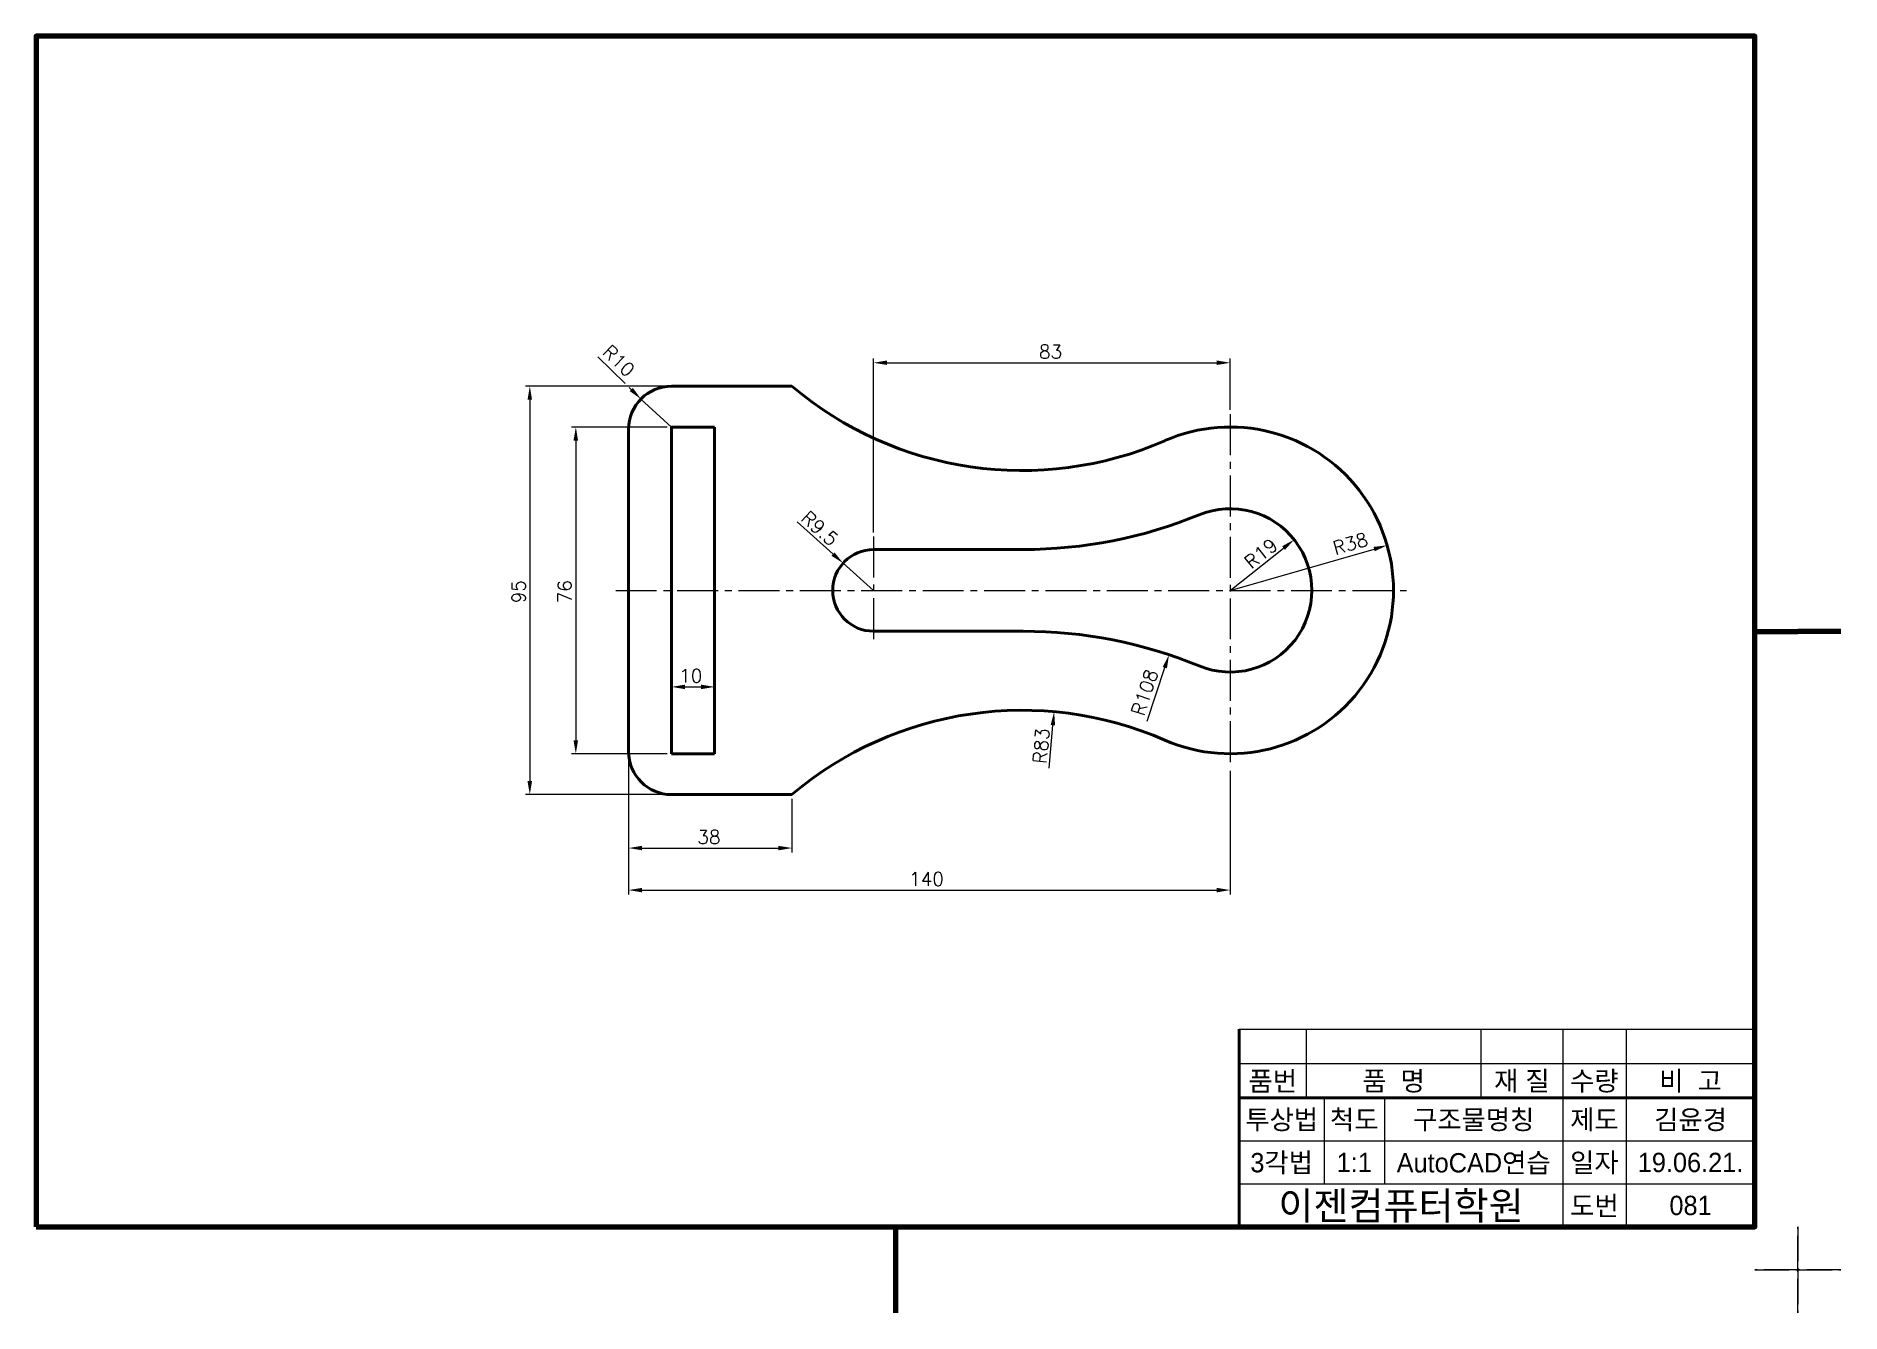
# Model space of a CAD drawing. Header units: millimetres. Extents: x 0 to 4210, y 0 to 2980.
# Drawn here: x 10 to 430, y 2366 to 2663 of the extents above; entities that cross this region are included whole.
import ezdxf
from ezdxf.enums import TextEntityAlignment as Align

# ---------------------------------------------------------------- set-up
doc = ezdxf.new("R2010")
doc.units = ezdxf.units.MM
doc.linetypes.add('CENTER2', pattern=[28.575, 19.05, -3.175, 3.175, -3.175])
doc.linetypes.add('PHANTOM2', pattern=[31.75, 15.875, -3.175, 3.175, -3.175, 3.175, -3.175])
for name, color, linetype, lineweight in [('가는선', 1, 'Continuous', 13), ('구분선', 1, 'PHANTOM2', 13), ('문자', 2, 'Continuous', 20), ('외곽선', 4, 'Continuous', 70), ('외형선', 3, 'Continuous', 40), ('중심선', 1, 'CENTER2', 13), ('치수선', 1, 'Continuous', 13)]:
    doc.layers.add(name, color=color, linetype=linetype, lineweight=lineweight)
doc.styles.get("Standard").update_dxf_attribs({"font": 'romans.shx'})
doc.styles.add('한글', font='')
doc.styles.get('한글').set_extended_font_data('Gulim')

msp = doc.modelspace()

# ---------------------------------------------------------------- texts
at = {"layer": '문자', "ltscale": 0.5}
for s, rotation, p in [('R10', 315.4274, (141.57, 2589.25)), ('R9.5', 318.1582, (187.75, 2550.49)), ('R19', 38.4205, (292.78, 2538.87)), ('R38', 16.0132, (312.32, 2542.29)), ('95', 90, (123.89, 2531.07)), ('76', 90, (134.6, 2531.07)), ('R108', 71.6673, (267.76, 2504.65))]:
    msp.add_text(s, height=3.15, rotation=rotation, dxfattribs=at).set_placement(p)
for s, p in [('83', (243.38, 2588.02)), ('10', (159.65, 2512.62)), ('38', (163.88, 2475.13)), ('140', (213.15, 2465.35))]:
    msp.add_text(s, height=3.15, dxfattribs=at).set_placement(p)
at = {"layer": '문자', "ltscale": 0.5, "style": '한글'}
for s, height, p in [('품번', 4.5, (297.79, 2420)), ('품  명', 4.5, (325.9, 2420)), ('재 질', 4.5, (355.75, 2420)), ('수량', 4.5, (372.64, 2420)), ('비  고', 4.5, (395.01, 2420)), ('투상법', 4.5, (299.86, 2411)), ('척도', 4.5, (316.76, 2411)), ('구조물명칭', 4.5, (344.54, 2411)), ('제도', 4.5, (372.64, 2411)), ('김윤경', 4.5, (395.01, 2411)), ('3각법', 4.5, (299.86, 2401)), ('1:1', 4.5, (316.76, 2401)), ('AutoCAD연습', 4.5, (344.54, 2401)), ('일자', 4.5, (372.64, 2401)), ('19.06.21.', 4.5, (395.01, 2401)), ('이젠컴퓨터학원', 6.5, (327.64, 2391)), ('도번', 4.5, (372.64, 2391)), ('081', 4.5, (395.01, 2391))]:
    msp.add_text(s, height=height, dxfattribs=at).set_placement(p, align=Align.MIDDLE)
at = {"layer": '문자', "ltscale": 0.5, "insert": (243.91, 2497.92), "char_height": 3.15, "attachment_point": 5, "rotation": 84.8535}
msp.add_mtext('R83', dxfattribs=at)

# ---------------------------------------------------------------- linework, layer by layer
at = {"layer": '가는선', "ltscale": 0.5}
for p, q in [((290, 2432), (410, 2432)), ((305.58, 2432), (305.58, 2416)), ((346.22, 2432), (346.22, 2416)), ((365.27, 2432), (365.27, 2386)), ((380.01, 2432), (380.01, 2386)), ((290, 2424), (410, 2424)), ((309.73, 2416), (309.73, 2396)), ((323.8, 2416), (323.8, 2396)), ((290, 2406), (410, 2406)), ((290, 2396), (410, 2396))]:
    msp.add_line(p, q, dxfattribs=at)
at = {"layer": '구분선', "ltscale": 0.5}
for points in [[(410, 2376), (420, 2376), (420, 2386)], [(410, 2376), (420, 2376), (420, 2386)], [(420, 2386), (420, 2376), (430, 2376)], [(420, 2386), (420, 2376), (430, 2376)], [(420, 2386), (420, 2376), (430, 2376)], [(420, 2386), (420, 2376), (430, 2376)], [(420, 2366), (420, 2376), (410, 2376)], [(430, 2376), (420, 2376), (420, 2366)], [(430, 2376), (420, 2376), (420, 2366)]]:
    msp.add_lwpolyline(points, dxfattribs=at)
at = {"layer": '외곽선', "ltscale": 0.5}
for p, q in [((410, 2524.5), (420, 2524.5)), ((430, 2524.5), (420, 2524.5)), ((430, 2524.5), (420, 2524.5)), ((410, 2386), (410, 2432)), ((210, 2386), (210, 2376)), ((210, 2386), (210, 2376)), ((210, 2376), (210, 2366))]:
    msp.add_line(p, q, dxfattribs=at)
msp.add_lwpolyline([(10, 2386), (410, 2386), (410, 2663), (10, 2663)], close=True, dxfattribs=at)
at = {"layer": '외형선', "ltscale": 0.5}
for p, q in [((157.88, 2581.57), (185.88, 2581.57)), ((147.88, 2496.57), (147.88, 2571.57)), ((157.88, 2496.07), (157.88, 2572.07)), ((157.88, 2572.07), (167.88, 2572.07)), ((167.88, 2572.07), (167.88, 2496.07)), ((204.88, 2543.57), (239.68, 2543.57)), ((204.88, 2524.57), (239.68, 2524.57)), ((167.88, 2496.07), (157.88, 2496.07)), ((157.88, 2486.57), (185.88, 2486.57)), ((290, 2432), (290, 2424)), ((290, 2424), (290, 2416)), ((290, 2416), (410, 2416)), ((290, 2416), (290, 2396)), ((290, 2396), (290, 2386))]:
    msp.add_line(p, q, dxfattribs=at)
for centre, radius, start, end in [((157.88, 2571.57), 10, 90, 180), ((239.46, 2644.95), 83, 229.794, 293.5887), ((287.88, 2534.07), 38, 246.4113, 113.5887), ((239.68, 2651.57), 108, 270, 292.3019), ((287.88, 2534.07), 19, 247.6981, 112.3019), ((204.88, 2534.07), 9.5, 90, 270), ((239.68, 2416.57), 108, 67.6981, 90), ((239.46, 2423.18), 83, 66.4113, 130.206), ((157.88, 2496.57), 10, 180, 270)]:
    msp.add_arc(centre, radius, start, end, dxfattribs=at)
at = {"layer": '중심선', "ltscale": 0.5}
for p, q in [((287.88, 2575.07), (287.88, 2493.07)), ((204.88, 2546.57), (204.88, 2521.57)), ((144.88, 2534.07), (328.88, 2534.07))]:
    msp.add_line(p, q, dxfattribs=at)
at = {"layer": '치수선', "ltscale": 0.5}
for p, q in [((140.76, 2588.43), (147.07, 2582.21)), ((204.88, 2547.57), (204.88, 2588.02)), ((287.88, 2576.07), (287.88, 2588.02)), ((208.03, 2587.02), (284.73, 2587.02)), ((156.88, 2581.57), (123.89, 2581.57)), ((148.02, 2581.28), (148.51, 2580.79)), ((124.89, 2578.42), (124.89, 2489.72)), ((156.88, 2572.07), (134.6, 2572.07)), ((135.6, 2568.92), (135.6, 2499.22)), ((187.09, 2549.99), (195.46, 2542.5)), ((287.88, 2534.07), (300.3, 2543.91)), ((287.88, 2534.07), (321.38, 2543.68)), ((204.88, 2534.07), (197.8, 2540.4)), ((268.54, 2503.66), (272.66, 2516.09)), ((161.03, 2511.62), (164.73, 2511.62)), ((245.72, 2492.74), (246.62, 2502.7)), ((156.88, 2496.07), (134.6, 2496.07)), ((147.88, 2495.57), (147.88, 2472.17)), ((287.88, 2492.07), (287.88, 2463.35)), ((156.88, 2486.57), (123.89, 2486.57)), ((185.88, 2485.57), (185.88, 2473.13)), ((151.03, 2474.13), (182.73, 2474.13)), ((147.88, 2472.17), (147.88, 2463.35)), ((151.03, 2464.35), (284.73, 2464.35))]:
    msp.add_line(p, q, dxfattribs=at)
at = {"layer": '치수선'}
msp.add_line((150.76, 2578.58), (157.88, 2572.07), dxfattribs=at)
at = {"layer": '치수선', "ltscale": 0.5}
for points in [[(208.03, 2587.55), (208.03, 2586.5), (204.88, 2587.02)], [(284.73, 2587.55), (284.73, 2586.5), (287.88, 2587.02)], [(124.36, 2578.42), (125.41, 2578.42), (124.89, 2581.57)], [(148.88, 2581.17), (148.14, 2580.42), (150.76, 2578.58)], [(135.07, 2568.92), (136.12, 2568.92), (135.6, 2572.07)], [(299.97, 2544.33), (300.62, 2543.5), (302.77, 2545.87)], [(195.81, 2542.89), (195.11, 2542.11), (197.8, 2540.4)], [(321.23, 2544.18), (321.52, 2543.17), (324.41, 2544.55)], [(272.17, 2516.26), (273.16, 2515.93), (273.65, 2519.08)], [(161.03, 2512.14), (161.03, 2511.09), (157.88, 2511.62)], [(164.73, 2512.14), (164.73, 2511.09), (167.88, 2511.62)], [(246.1, 2502.75), (247.14, 2502.66), (246.9, 2505.84)], [(135.07, 2499.22), (136.12, 2499.22), (135.6, 2496.07)], [(124.36, 2489.72), (125.41, 2489.72), (124.89, 2486.57)], [(151.03, 2474.65), (151.03, 2473.6), (147.88, 2474.13)], [(182.73, 2474.65), (182.73, 2473.6), (185.88, 2474.13)], [(151.03, 2464.87), (151.03, 2463.82), (147.88, 2464.35)], [(284.73, 2464.87), (284.73, 2463.82), (287.88, 2464.35)]]:
    msp.add_solid(points, dxfattribs=at)

msp.set_redraw_order([(e.dxf.handle, doc.entitydb.next_handle()) for e in msp.query("TEXT MTEXT ATTDEF DIMENSION ARC_DIMENSION")])  # texts and dimensions are drawn at this point

doc.saveas('drawing.dxf')
